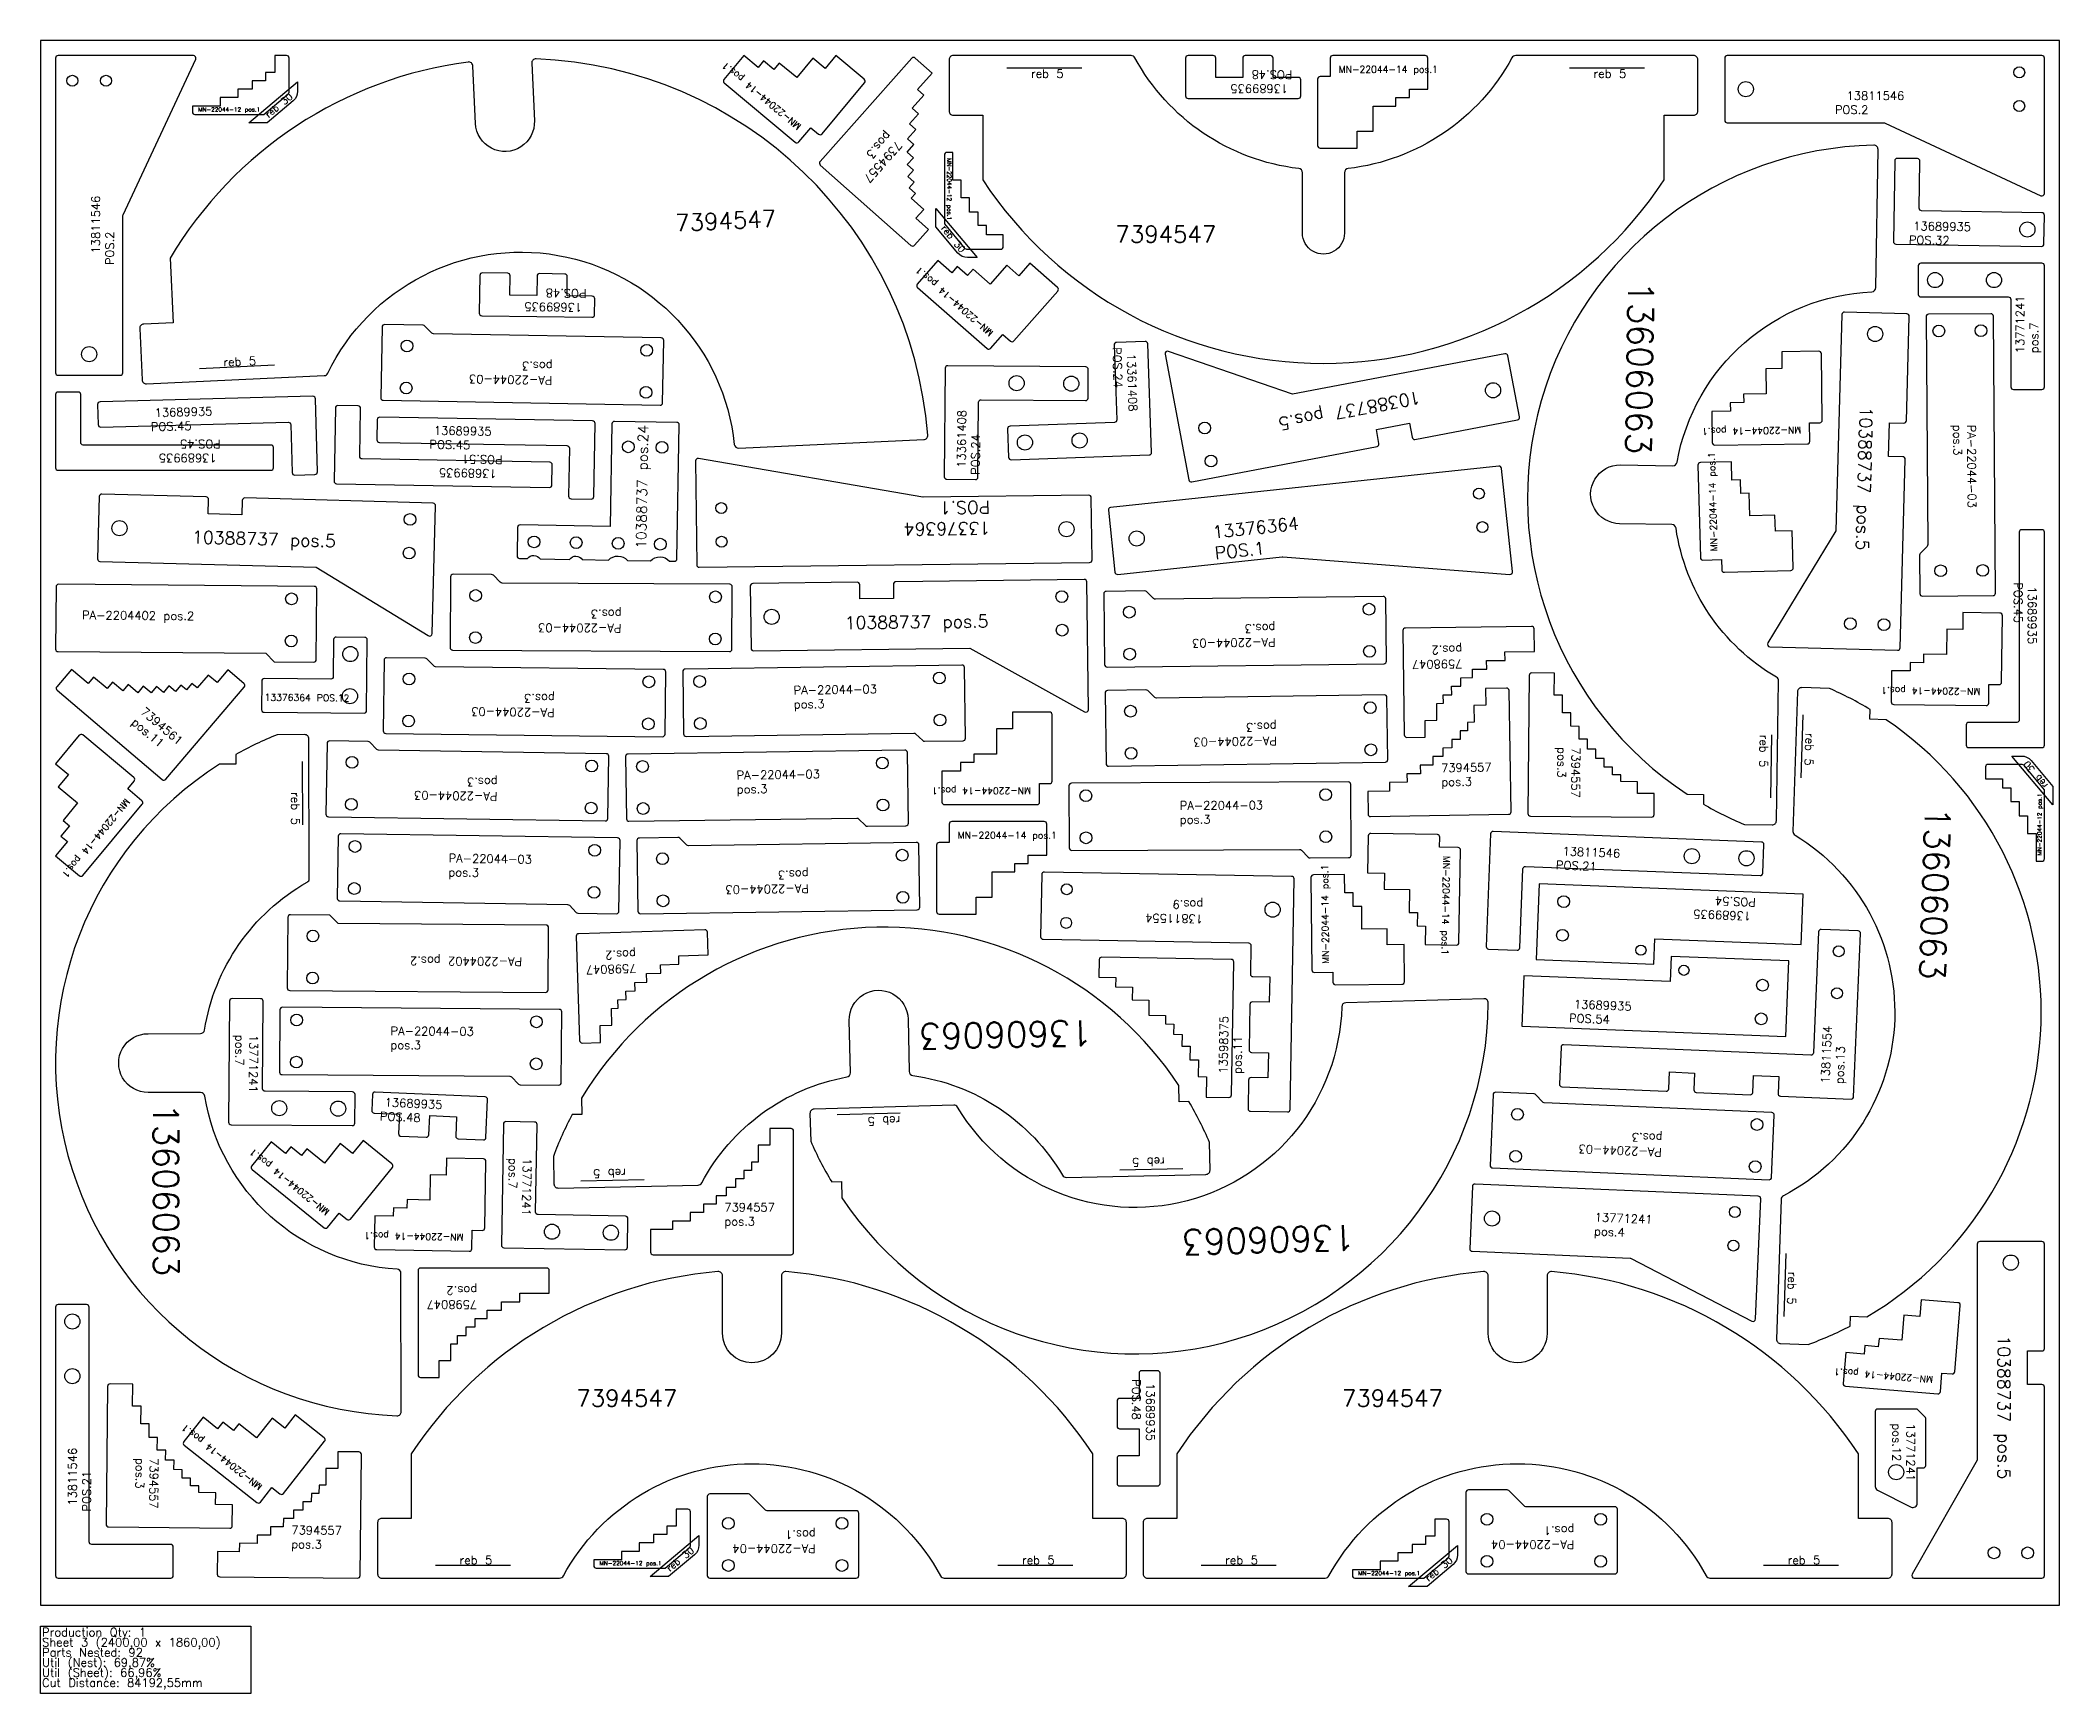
# Model space of a CAD drawing. Header units: millimetres. Extents: x 5040 to 7440, y -105 to 1860.
import ezdxf

# ---------------------------------------------------------------- set-up
doc = ezdxf.new("R2010")
doc.units = ezdxf.units.MM
for name, color, linetype in [('10388737v0', 7, 'Continuous'), ('13361408v0', 7, 'Continuous'), ('13376364v01', 7, 'Continuous'), ('13598375', 7, 'Continuous'), ('13606063', 7, 'Continuous'), ('13689935v0', 7, 'Continuous'), ('13771241v02', 7, 'Continuous'), ('13811546v0', 7, 'Continuous'), ('13811554v0', 7, 'Continuous'), ('7394547', 7, 'Continuous'), ('7394557', 7, 'Continuous'), ('7394561', 7, 'Continuous'), ('Des.7598047', 7, 'Continuous'), ('MN-22044-12', 7, 'Continuous'), ('MN-22044-14', 7, 'Continuous'), ('PA-22044-02', 7, 'Continuous'), ('PA-22044-03', 7, 'Continuous'), ('PA-22044-04', 7, 'Continuous'), ('reb 5', 7, 'Continuous'), ('Rebaixo', 7, 'Continuous'), ('sheet', 24, 'Continuous'), ('Stats', 7, 'Continuous'), ('Texto', 7, 'Continuous')]:
    doc.layers.add(name, color=color, linetype=linetype)
doc.styles.get("Standard").update_dxf_attribs({"font": 'txt.shx'})

msp = doc.modelspace()

# ---------------------------------------------------------------- texts
at = {"layer": 'reb 5', "color": 1, "char_height": 10, "width": 43.496}
for insert, attachment_point in [((6217.4, 1815.5), 7), ((6886, 1815.5), 7), ((5538.2, 58.8), 1), ((6206.7, 58.8), 1), ((6448.2, 58.8), 1), ((7116.7, 58.8), 1)]:
    msp.add_mtext('reb 5', dxfattribs=dict(at, insert=insert, attachment_point=attachment_point))
at = {"layer": 'reb 5', "color": 1, "insert": (5257.2, 1482.5), "char_height": 10, "width": 43.496, "attachment_point": 1, "rotation": 2.6562}
msp.add_mtext('reb 5', dxfattribs=at)
at = {"layer": 'Rebaixo', "color": 1}
for rotation, p in [(268.1482, (7138.2, 1037)), (181.2097, (6376.4, 532.3)), (181.2097, (5735.8, 518.7)), (268.1482, (7117.5, 396.6))]:
    msp.add_text('reb 5', height=10, rotation=rotation, dxfattribs=at).set_placement(p)
at = {"layer": 'Rebaixo', "color": 2, "char_height": 8, "attachment_point": 1}
for insert, rotation in [((5306.2, 1773.8), 39.0702), ((6116.2, 1641.4), 309.0702), ((7420.2, 969.9), 129.0702), ((5783.2, 45.9), 39.0702), ((6684.9, 34.1), 39.0702)]:
    msp.add_mtext_dynamic_manual_height_columns('reb 30', width=38.813, gutter_width=12.5, heights=[0], dxfattribs=dict(at, insert=insert, rotation=rotation))
at = {"layer": 'Rebaixo', "color": 1, "char_height": 10, "width": 75}
for s, insert, attachment_point, rotation in [('{\\W5.748681; }reb 5', (7083.7, 1034.9), 7, 269.0788), ('reb 5', (5338.1, 927.6), 9, 270.1293), ('{\\W5.748681; }reb 5', (6062.3, 571.3), 1, 181.6777)]:
    msp.add_mtext(s, dxfattribs=dict(at, insert=insert, attachment_point=attachment_point, rotation=rotation))
at = {"layer": 'Stats', "color": 60}
for s, p in [('Sheet 3 (2400,00 x 1860,00)', (5042, -49)), ('Production Qty: 1', (5042, -37)), ('Parts Nested: 92', (5042, -61)), ('Util (Nest): 69,87%', (5042, -73)), ('Cut Distance: 84192,55mm', (5042, -97)), ('Util (Sheet): 66,96%', (5042, -85))]:
    msp.add_text(s, height=10, dxfattribs=at).set_placement(p)
at = {"layer": 'Texto', "color": 1}
for s, insert, char_height, width, attachment_point, rotation in [('MN-22044-14 pos.1', (5939.8, 1753), 8, 145.597, 1, 140.1944), ('{\\W0.510485; }13689935 POS.48', (6528.1, 1797.5), 10, 116.787, 1, 180), ('7394557 pos.3', (6065.2, 1734.7), 10, 64.665, 1, 228.4256), ('{\\W1.561422; }13811546 POS.2', (5100.8, 1592.9), 10, 117.053, 1, 90), ('7394547', (5794.1, 1652.8), 20, 410.71, 1, 2.6562), ('{\\W0.526302; }13689935 POS.32', (7261.2, 1644.5), 10, 116.787, 1, 359.0788), ('MN-22044-14 pos.1', (6168, 1507.6), 8, 145.597, 1, 138.6944), ('{\\W0.510485; }13689935 POS.48', (5688.8, 1537.5), 10, 116.787, 1, 179.2037), ('13606063', (6927.5, 1573.8), 30, 165.768, 7, 269.0788), ('13771241\\Ppos.7', (7387.9, 1488.2), 10, 98.541, 1, 90), ('{\\W0.947716; }13361408 POS.24', (6341.1, 1496.2), 10, 120.119, 1, 272), ('PA-22044-03\\Ppos.3', (5648.4, 1450.7), 10, 106.433, 1, 178.9537), ('10388737 pos.5', (6681.3, 1428.5), 15, 206.32, 1, 190.7673), ('{\\W0.503455; }13689935 POS.45', (5170.7, 1422.3), 10, 116.787, 1, 1.5), ('{\\W0.947716; }13361408 POS.24', (6129.6, 1343.7), 10, 120.119, 1, 89.5), ('10388737 pos.5', (7217.7, 1424.4), 15, 206.32, 1, 268.4258), ('{\\W0.503455; }13689935 POS.45', (5502.8, 1401.5), 10, 116.787, 1, 359), ('10388737 pos.24', (5747.9, 1256), 12, 206.32, 1, 89), ('MN-22044-14 pos.1', (7132.9, 1392.7), 8, 145.597, 1, 180.7542), ('PA-22044-03\\Ppos.3', (7340.2, 1403.3), 10, 106.433, 1, 270.4404), ('{\\W0.503455; }13689935 POS.45', (5254.4, 1358.6), 10, 116.787, 1, 180), ('{\\W0.761803; }13689935 POS.51', (5589, 1339.9), 10, 116.787, 1, 178.9957), ('MN-22044-14 pos.1', (7025.2, 1252.6), 8, 145.597, 1, 91.5), ('13376364 POS.1', (6169.3, 1272.7), 15, 165.283, 1, 180.691), ('10388737 pos.5', (5220.6, 1277.2), 15, 206.32, 1, 358.404), ('13376364 POS.1', (6432.4, 1282.8), 15, 165.283, 1, 6.0761), ('{\\W0.503455; }13689935 POS.45', (7412.4, 1215.9), 10, 116.787, 1, 270), ('PA-2204402 pos.2', (5089.6, 1182), 10, 193.814, 1, 359.5401), ('PA-22044-03\\Ppos.3', (5730.6, 1156.3), 10, 106.433, 1, 179.6813), ('10388737 pos.5', (5995.9, 1175.2), 15, 206.32, 1, 0.691), ('PA-22044-03\\Ppos.3', (6508.1, 1139.6), 10, 106.433, 1, 180.691), ('7598047 pos.2', (6730.2, 1114), 10, 63.59, 1, 180.752), ('13376364 POS.12', (5306.6, 1083.2), 8, 165.283, 1, 359.484), ('PA-22044-03\\Ppos.3', (5651.1, 1056), 10, 106.433, 1, 179.3177), ('PA-22044-03\\Ppos.3', (5935.2, 1092.6), 10, 106.433, 1, 0.8282), ('MN-22044-14 pos.1', (7345.8, 1081.9), 8, 145.597, 1, 179.3338), ('7394561 pos.11', (5164.7, 1068.3), 10, 64.665, 1, 319.6253), ('PA-22044-03\\Ppos.3', (6509.7, 1022.3), 10, 106.433, 1, 180.8261), ('7394557 pos.3', (6870.1, 1019.8), 10, 64.665, 1, 269.4783), ('PA-22044-03\\Ppos.3', (5583.1, 956.3), 10, 106.433, 1, 179.1122), ('PA-22044-03\\Ppos.3', (5867.4, 991.6), 10, 106.433, 1, 0.8304), ('7394557 pos.3', (6704.8, 1000.2), 10, 64.665, 1, 0.9422), ('MN-22044-14 pos.1', (6217.5, 963.9), 8, 145.597, 1, 180), ('MN-22044-14 pos.1', (5147, 954.5), 8, 145.597, 1, 230.1944), ('PA-22044-03\\Ppos.3', (6394.2, 955.6), 10, 106.433, 1, 0.25), ('13606063', (7310.2, 948.4), 30, 165.768, 1, 268.1482), ('MN-22044-14 pos.1', (6130.3, 919.2), 8, 145.597, 1, 359.9996), ('PA-22044-03\\Ppos.3', (5525.3, 893.1), 10, 106.433, 1, 359.1122), ('MN-22044-14 pos.1', (6715.5, 890.7), 8, 145.597, 1, 269), ('{\\W0.796044; }13811546 POS.21', (6842.3, 901.6), 10, 117.053, 1, 357.737), ('PA-22044-03\\Ppos.3', (5953.4, 846.9), 10, 106.433, 1, 180.8305), ('MN-22044-14 pos.1', (6563.5, 762.4), 8, 145.597, 1, 90.5), ('13811554\\Ppos.9', (6421.7, 810.7), 10, 96.538, 1, 178.9948), ('{\\W0.518393; }13689935 POS.54', (7078.1, 813.8), 10, 116.787, 1, 177.737), ('PA-2204402 pos.2', (5612.5, 759.9), 10, 193.814, 1, 179.5713), ('7598047 pos.2', (5748.5, 752), 10, 63.59, 1, 181.8276), ('13598375 pos.11', (6440.8, 632), 10, 107.486, 1, 88.9948), ('{\\W0.518393; }13689935 POS.54', (6857.8, 719.7), 10, 116.787, 1, 357.7374), ('13771241\\Ppos.7', (5298.6, 677.8), 10, 98.541, 1, 269.5716), ('PA-22044-03\\Ppos.3', (5456.2, 687.7), 10, 106.433, 1, 359.5713), ('13606063', (6290, 695.4), 30, 165.768, 7, 181.2097), ('13811554\\Ppos.13', (7156.3, 620.5), 10, 96.538, 1, 87.5576), ('{\\W0.510485; }13689935 POS.48', (5444.5, 603.1), 10, 116.787, 1, 357.5), ('13606063', (5174.5, 390.9), 30, 165.768, 9, 270.1293), ('PA-22044-03\\Ppos.3', (6967, 533.3), 10, 106.433, 1, 177.5576), ('MN-22044-14 pos.1', (5379.3, 462.8), 8, 145.597, 1, 141.0178), ('13771241\\Ppos.7', (5623.7, 531.3), 10, 98.541, 1, 269.0038), ('7394557 pos.3', (5853, 478), 10, 64.665, 1, 360), ('13771241\\Ppos.4', (6887.7, 466.4), 10, 98.541, 1, 357.5592), ('MN-22044-14 pos.1', (5542.8, 433.3), 8, 145.597, 1, 179.0038), ('13606063', (6603.2, 422.3), 30, 165.768, 1, 181.6777), ('7598047 pos.2', (5559.1, 352.4), 10, 63.59, 1, 180), ('10388737 pos.5', (7381.4, 320.6), 15, 206.32, 1, 270), ('{\\W0.510485; }13689935 POS.48', (6364.3, 268.9), 10, 116.787, 1, 270), ('MN-22044-14 pos.1', (7289.1, 264.1), 8, 145.597, 1, 175.25), ('MN-22044-14 pos.1', (5299.4, 136.2), 8, 145.597, 1, 141.6944), ('13771241\\Ppos.12', (7268.1, 216.2), 10, 98.541, 1, 270), ('{\\W0.796044; }13811546 POS.21', (5073.2, 111.4), 10, 117.053, 1, 90), ('7394557 pos.3', (5180.2, 174.8), 10, 64.665, 1, 269.3623), ('PA-22044-04 pos.1', (6863.3, 67.1), 10, 73.985, 1, 180), ('7394557 pos.3', (5338.4, 94.4), 10, 64.665, 1, 359.4432), ('PA-22044-04 pos.1', (5961.6, 62.2), 10, 73.985, 1, 180)]:
    msp.add_mtext(s, dxfattribs=dict(at, insert=insert, char_height=char_height, width=width, attachment_point=attachment_point, rotation=rotation))
at = {"layer": 'Texto', "color": 1, "attachment_point": 1}
for s, insert, char_height, width in [('MN-22044-14 pos.1', (6583.2, 1829.6), 8, 145.597), ('{\\W1.561422; }13811546 POS.2', (7172.9, 1799.2), 10, 117.053), ('7394547', (6317.7, 1639.6), 20, 410.71), ('7394547', (5677, 256.2), 20, 410.71), ('7394547', (6587, 256.2), 20, 410.71)]:
    msp.add_mtext(s, dxfattribs=dict(at, insert=insert, char_height=char_height, width=width))
at = {"layer": 'Texto', "color": 2, "char_height": 5, "width": 87.413, "attachment_point": 1}
for insert in [(5227.6, 1780.4), (5704.6, 52.5), (6606.3, 40.7)]:
    msp.add_mtext('MN-22044-12 pos.1', dxfattribs=dict(at, insert=insert))
for insert, rotation in [((6122.9, 1720), 270), ((7413.6, 891.3), 90)]:
    msp.add_mtext('MN-22044-12 pos.1', dxfattribs=dict(at, insert=insert, rotation=rotation))

# ---------------------------------------------------------------- linework, layer by layer
at = {"layer": '10388737v0', "color": 1}
for points in [[(7257.9, 1408), (7261.3, 1531.9, 0.414214), (7258.4, 1535), (7184.4, 1537, 0.414214), (7181.3, 1534.1), (7174.2, 1277.2), (7093.1, 1143.9, 0.575867), (7095.6, 1139.3), (7247.4, 1135.2, 0.414214), (7250.5, 1138.1), (7256.6, 1362, 0.414214), (7253.7, 1365.1), (7236.7, 1365.5), (7237.8, 1405.5), (7254.8, 1405.1, 0.414214)], [(6673.8, 1385.8), (6795.7, 1409, 0.414214), (6798.1, 1412.5), (6784.2, 1485.2, 0.414214), (6780.7, 1487.5), (6528.2, 1439.5), (6380.7, 1490.3, 0.575867), (6376.7, 1486.9), (6405.1, 1337.7, 0.414214), (6408.6, 1335.4), (6628.7, 1377.2, 0.414214), (6631, 1380.7), (6627.9, 1397.4), (6667.2, 1404.9), (6670.3, 1388.2, 0.414214)], [(5737.7, 1241.9), (5765.3, 1241.4, -0.447214), (5787.6, 1241), (5793.5, 1240.9, 0.414214), (5796.5, 1243.9), (5799.3, 1402.9, 0.414214), (5796.3, 1405.9), (5722.4, 1407.2, 0.414214), (5719.3, 1404.3), (5717.2, 1282.3), (5610.2, 1284.2, 0.414214), (5607.1, 1281.2), (5606.5, 1247.2, 0.414214), (5609.5, 1244.2), (5619, 1244, -0.534522), (5634, 1243.7), (5669, 1243.1, -0.534522), (5684, 1242.9), (5715.3, 1242.3, -0.447214)], [(5237, 1317.3), (5113.1, 1320.8, 0.414214), (5110, 1317.9), (5107.9, 1243.9, 0.414214), (5110.8, 1240.8), (5367.7, 1233.7), (5501, 1152.5, 0.575867), (5505.6, 1155), (5509.8, 1306.7, 0.414214), (5506.9, 1309.8), (5283, 1316.1, 0.414214), (5279.9, 1313.1), (5279.5, 1296.1), (5239.5, 1297.3), (5239.9, 1314.3, 0.414214)], [(6010.7, 1216), (5886.7, 1214.5, 0.414214), (5883.8, 1211.5), (5884.7, 1137.5, 0.414214), (5887.7, 1134.5), (6144.7, 1137.6), (6281.1, 1061.8, 0.575867), (6285.6, 1064.5), (6283.8, 1216.3, 0.414214), (6280.7, 1219.3), (6056.7, 1216.6, 0.414214), (6053.8, 1213.5), (6054, 1196.5), (6014, 1196.1), (6013.8, 1213.1, 0.414214)], [(7422, 305.3), (7422, 429.3, 0.414214), (7419, 432.3), (7345, 432.3, 0.414214), (7342, 429.3), (7342, 172.3), (7264.6, 36.8, 0.575867), (7267.2, 32.3), (7419, 32.3, 0.414214), (7422, 35.3), (7422, 259.3, 0.414214), (7419, 262.3), (7402, 262.3), (7402, 302.3), (7419, 302.3, 0.414214)]]:
    msp.add_lwpolyline(points, format="xyb", close=True, dxfattribs=at)
for centre, radius in [((7220.7, 1511), 9), ((6766.6, 1444.1), 9), ((6423.9, 1399.3), 7), ((5738.8, 1376.9), 7), ((5778.8, 1376.2), 7), ((6431.4, 1360), 7), ((5479.4, 1290.6), 7), ((5134, 1280.2), 9), ((5478.3, 1250.6), 7), ((5626.8, 1263.9), 7), ((5676.8, 1263), 7), ((5726.8, 1262.1), 7), ((5776.8, 1261.2), 7), ((6254, 1198.9), 7), ((5909.2, 1174.8), 9), ((6254.4, 1159), 7), ((7191.2, 1166.7), 7), ((7231.2, 1165.6), 7), ((7382, 407.3), 9), ((7362, 62.3), 7), ((7402, 62.3), 7)]:
    msp.add_circle(centre, radius, dxfattribs=at)
at = {"layer": '13361408v0', "color": 1}
for points in [[(6353.1, 1502.2), (6319.1, 1501, 0.414214), (6316.2, 1497.9), (6319.3, 1408.9, -0.414214), (6316.5, 1405.8), (6192.5, 1401.5, 0.414214), (6189.6, 1398.4), (6190.8, 1364.4, 0.414214), (6193.9, 1361.5), (6357.8, 1367.2, 0.414214), (6360.7, 1370.3), (6356.2, 1499.3, 0.414214)], [(6117.3, 1338.3), (6151.3, 1338, 0.414214), (6154.4, 1340.9), (6155.1, 1429.9, -0.414214), (6158.2, 1432.9), (6282.2, 1431.8, 0.414214), (6285.2, 1434.8), (6285.5, 1468.8, 0.414214), (6282.5, 1471.8), (6118.5, 1473.3, 0.414214), (6115.5, 1470.3), (6114.4, 1341.3, 0.414214)]]:
    msp.add_lwpolyline(points, format="xyb", close=True, dxfattribs=at)
for centre in [(6200.3, 1452.5), (6265.3, 1452), (6275.2, 1384.4), (6210.2, 1382.1)]:
    msp.add_circle(centre, 9, dxfattribs=at)
at = {"layer": '13376364v01', "color": 1}
for points in [[(6289.1, 1316.4, 0.414214), (6286.1, 1319.3), (6089.4, 1317, -0.04581), (6088.8, 1317), (5822.1, 1363.1, 0.468921), (5818.6, 1360.1), (5820.1, 1236.7, 0.414214), (5823.1, 1233.8), (6287.1, 1239.4, 0.414214), (6290, 1242.4)], [(6317.2, 1228, 0.414214), (6320.5, 1225.3), (6516.1, 1246.2, -0.04581), (6516.7, 1246.2), (6786.6, 1225.3, 0.468921), (6789.8, 1228.6), (6776.7, 1351.3, 0.414214), (6773.4, 1354), (6312, 1304.9, 0.414214), (6309.4, 1301.6)], [(5303.1, 1098.5), (5302.8, 1064.5, 0.414214), (5305.8, 1061.5), (5424.7, 1060.4, 0.414214), (5427.8, 1063.4), (5428.5, 1147.4, 0.414214), (5425.6, 1150.4), (5391.6, 1150.7, 0.414214), (5388.5, 1147.8), (5388.1, 1103.8, -0.414214), (5385.1, 1100.8), (5306.1, 1101.5, 0.414214)]]:
    msp.add_lwpolyline(points, format="xyb", close=True, dxfattribs=at)
for centre, radius in [((6749.8, 1321.3), 6.5), ((5849.3, 1304.1), 6.5), ((6259.6, 1279), 9), ((6343.1, 1268), 9), ((6754, 1281.5), 6.5), ((5849.7, 1264.1), 6.5), ((5408.4, 1130.6), 9), ((5407.9, 1080.6), 9)]:
    msp.add_circle(centre, radius, dxfattribs=at)
at = {"layer": '13598375', "color": 1}
msp.add_lwpolyline([(6458.5, 764.6, 0.414214), (6455.5, 767.6), (6301.5, 770.3, 0.414214), (6298.5, 767.4), (6298.1, 746.4), (6318.1, 746), (6317.9, 735), (6337.9, 734.7), (6337.6, 719.7), (6357.6, 719.3), (6357.3, 701.3), (6377.3, 701), (6377.1, 691), (6387.1, 690.8), (6386.9, 678.8), (6396.9, 678.6), (6396.7, 664.6), (6406.7, 664.5), (6406.4, 648.5), (6416.4, 648.3), (6416.1, 628.3), (6426.1, 628.1), (6425.6, 604.1), (6452.6, 603.7, 0.414214), (6455.7, 606.6)], format="xyb", close=True, dxfattribs=at)
at = {"layer": '13606063', "color": 1}
for points in [[(7103.4, 932.4), (7106, 1098.6, 0.271023), (7103.6, 1103, -0.228511), (6984.1, 1280.2, 0.368077), (6979.2, 1284.5), (6917, 1285.5, -1.000004), (6918.1, 1355.4), (6980.3, 1354.4, 0.368077), (6985.3, 1358.6, -0.351195), (7216.8, 1561.2, 0.396806), (7221.6, 1566.1), (7224.2, 1730.3, 0.424842), (7219.1, 1735.4, 0.737439), (6997.4, 964.1), (7016.9, 963.8), (7016.7, 952.2, 0.032425), (7065.4, 928), (7098.3, 927.5, 0.414214)], [(7191.1, 331.9), (7191.5, 343.5), (7211, 342.8, 0.550863), (7233.9, 1052.5), (7214.5, 1053.1), (7214.8, 1064.7, 0.032425), (7166.5, 1089.7), (7133.6, 1090.7, 0.414214), (7128.5, 1085.9), (7123.1, 919.8, 0.271023), (7125.5, 915.3, -0.585018), (7111.7, 486.7, 0.271023), (7109, 482.4), (7103.6, 316.3, 0.414214), (7108.4, 311.1), (7141.3, 310.1, 0.032425)], [(5359.2, 1029.8, 0.414214), (5354.2, 1034.8), (5321.3, 1034.7, 0.032425), (5272.2, 1011.2), (5272.3, 999.6), (5252.8, 999.6, 0.737439), (5463.8, 225.3, 0.424842), (5469, 230.3), (5468.6, 394.5, 0.396806), (5463.9, 399.5, -0.351195), (5235.3, 605.3, 0.368077), (5230.4, 609.5), (5168.1, 609.4, -1.000003), (5168, 679.4), (5230.2, 679.5, 0.368077), (5235.1, 683.7, -0.228511), (5357, 859.3, 0.271023), (5359.6, 863.6)], [(6072.7, 634.5, 0.368077), (6077, 629.7, -0.228511), (6254.8, 511.1, 0.271023), (6259.2, 508.6), (6425.4, 512.1, 0.414214), (6430.2, 517.2), (6429.6, 550.1, 0.032425), (6405.1, 598.7), (6393.5, 598.5), (6393.1, 617.9, 0.550863), (5683.3, 602.9), (5683.7, 583.5), (5672.1, 583.2, 0.032425), (5649.7, 533.6), (5650.4, 500.8, 0.414214), (5655.5, 495.9), (5821.7, 499.4, 0.271023), (5826, 502, -0.228511), (5998.6, 628, 0.368077), (6002.7, 633), (6001.4, 695.2, -1), (6071.4, 696.7)], [(6125.7, 594.5), (5959.5, 589.6, 0.414214), (5954.7, 584.5), (5955.6, 551.6, 0.032425), (5980.5, 503.2), (5992.1, 503.5), (5992.6, 484.1, 0.737439), (6760.9, 715.9, 0.424842), (6755.8, 721), (6591.6, 716.2, 0.396806), (6586.8, 711.3, -0.748305), (6130.1, 592, 0.271023)]]:
    msp.add_lwpolyline(points, format="xyb", close=True, dxfattribs=at)
at = {"layer": '13689935v0', "color": 1}
for points in [[(6469.1, 1816), (6437.1, 1816), (6437.1, 1839, 0.414214), (6434.1, 1842), (6404.1, 1842, 0.414214), (6401.1, 1839), (6401.1, 1794, 0.414214), (6404.1, 1791), (6535.1, 1791, 0.414214), (6538.1, 1794), (6538.1, 1813, 0.414214), (6535.1, 1816), (6505.1, 1816), (6505.1, 1839, 0.414214), (6502.1, 1842), (6472.1, 1842, 0.414214), (6469.1, 1839)], [(7418.4, 1615.1, 0.414214), (7421.4, 1618), (7422, 1652, 0.414214), (7419, 1655.1), (7276, 1657.4, -0.414214), (7273.1, 1660.4), (7274, 1716.4, 0.414214), (7271, 1719.5), (7247, 1719.8, 0.414214), (7244, 1716.9), (7242.5, 1620.9, 0.414214), (7245.4, 1617.9)], [(5630, 1556.8), (5598, 1557.2), (5598.3, 1580.2, 0.414214), (5595.4, 1583.3), (5565.4, 1583.7, 0.414214), (5562.3, 1580.7), (5561.7, 1535.8, 0.414214), (5564.6, 1532.7), (5695.6, 1530.9, 0.414214), (5698.7, 1533.8), (5698.9, 1552.8, 0.414214), (5696, 1555.9), (5666, 1556.3), (5666.3, 1579.3, 0.414214), (5663.3, 1582.3), (5633.4, 1582.8, 0.414214), (5630.3, 1579.8)], [(5058, 1439), (5058, 1352, 0.414214), (5061, 1349), (5314, 1349, 0.414214), (5317, 1352), (5317, 1376, 0.414214), (5314, 1379), (5091, 1379, -0.414214), (5088, 1382), (5088, 1439, 0.414214), (5085, 1442), (5061, 1442, 0.414214)], [(5369.2, 1347.1), (5366.9, 1434, 0.414214), (5363.9, 1437), (5110.9, 1430.3, 0.414214), (5108, 1427.3), (5108.7, 1403.3, 0.414214), (5111.7, 1400.3), (5334.7, 1406.2, -0.414214), (5337.7, 1403.3), (5339.2, 1346.3, 0.414214), (5342.3, 1343.4), (5366.3, 1344, 0.414214)], [(5390.6, 1423.1), (5389.1, 1336.1, 0.414214), (5392, 1333), (5645, 1328.6, 0.414214), (5648, 1331.5), (5648.4, 1355.5, 0.414214), (5645.5, 1358.6), (5422.5, 1362.5, -0.414214), (5419.6, 1365.6), (5420.6, 1422.5, 0.414214), (5417.6, 1425.6), (5393.6, 1426, 0.414214)], [(5697.8, 1317.7), (5699.3, 1404.7, 0.414214), (5696.4, 1407.7), (5443.4, 1412.1, 0.414214), (5440.3, 1409.2), (5439.9, 1385.2, 0.414214), (5442.9, 1382.2), (5665.8, 1378.3, -0.414214), (5668.8, 1375.2), (5667.8, 1318.2, 0.414214), (5670.7, 1315.2), (5694.7, 1314.7, 0.414214)], [(7332, 1019.4), (7419, 1019.4, 0.414214), (7422, 1022.4), (7422, 1275.4, 0.414214), (7419, 1278.4), (7395, 1278.4, 0.414214), (7392, 1275.4), (7392, 1052.4, -0.414214), (7389, 1049.4), (7332, 1049.4, 0.414214), (7329, 1046.4), (7329, 1022.4, 0.414214)], [(5502.7, 582.1), (5534.6, 580.7), (5533.6, 557.7, 0.414214), (5536.5, 554.6), (5566.5, 553.2, 0.414214), (5569.6, 556.1), (5571.6, 601.1, 0.414214), (5568.7, 604.2), (5437.8, 609.9, 0.414214), (5434.7, 607), (5433.9, 588.1, 0.414214), (5436.7, 584.9), (5466.7, 583.6), (5465.7, 560.6, 0.414214), (5468.6, 557.5), (5498.5, 556.2, 0.414214), (5501.7, 559.1)], [(6345.8, 209.8), (6345.8, 177.8), (6322.8, 177.8, 0.414214), (6319.8, 174.8), (6319.8, 144.8, 0.414214), (6322.8, 141.8), (6367.8, 141.8, 0.414214), (6370.8, 144.8), (6370.8, 275.8, 0.414214), (6367.8, 278.8), (6348.8, 278.8, 0.414214), (6345.8, 275.8), (6345.8, 245.8), (6322.8, 245.8, 0.414214), (6319.8, 242.8), (6319.8, 212.8, 0.414214), (6322.8, 209.8)]]:
    msp.add_lwpolyline(points, format="xyb", close=True, dxfattribs=at)
for points in [[(7132.8, 785.2), (7135.2, 845.2), (6821.5, 857.6), (6817.9, 767.7), (6957.8, 762.1), (6959, 792.1)], [(6803.1, 748.2), (6800.7, 688.3), (7114.5, 675.9), (7118.1, 765.8), (6978.2, 771.3), (6977, 741.3)]]:
    msp.add_lwpolyline(points, close=True, dxfattribs=at)
for centre, radius in [((7401.7, 1635.3), 9), ((6850.6, 836.4), 7), ((6849.1, 796.4), 7), ((6942.4, 778.7), 6), ((6993.5, 754.7), 6), ((7086.9, 737), 7), ((7085.3, 697), 7)]:
    msp.add_circle(centre, radius, dxfattribs=at)
at = {"layer": '13771241v02', "color": 1}
for points in [[(7422, 1592.1, 0.414214), (7419, 1595.1), (7275, 1595.1, 0.414214), (7272, 1592.1), (7272, 1558.1, 0.414214), (7275, 1555.1), (7379, 1555.1, -0.414214), (7382, 1552.1), (7382, 1448.1, 0.414214), (7385, 1445.1), (7419, 1445.1, 0.414214), (7422, 1448.1)], [(5263.7, 574.2, 0.414214), (5266.7, 571.2), (5410.7, 570.1, 0.414214), (5413.7, 573.1), (5414, 607.1, 0.414214), (5411, 610.1), (5307, 610.9, -0.414214), (5304, 613.9), (5304.8, 717.9, 0.414214), (5301.8, 721), (5267.8, 721.2, 0.414214), (5264.8, 718.2)], [(5587.9, 428.1, 0.414214), (5590.8, 425), (5734.8, 422.5, 0.414214), (5737.8, 425.5), (5738.4, 459.5, 0.414214), (5735.5, 462.5), (5631.5, 464.3, -0.414214), (5628.5, 467.4), (5630.4, 571.3, 0.414214), (5627.4, 574.4), (5593.4, 575, 0.414214), (5590.4, 572)], [(7084.7, 483.1, 0.414214), (7081.9, 486.3), (6745.2, 500.6, 0.414214), (6742, 497.7), (6738.9, 423.8, 0.414214), (6741.8, 420.7), (6929.4, 412.7, -0.109518), (6930.7, 412.3), (7074.3, 337.8, 0.548619), (7078.6, 340.3)], [(7269.5, 233.2), (7223.8, 233.2, 0.414214), (7220.8, 230.2), (7220.8, 141.3, 0.284079), (7223.5, 136.8), (7263.5, 116.8, 0.557537), (7270.8, 121.3), (7270.8, 163.2), (7277.8, 163.2, 0.414214), (7280.8, 166.2), (7280.8, 222, 0.198912), (7279.9, 224.1), (7271.6, 232.3, 0.198912)]]:
    msp.add_lwpolyline(points, format="xyb", close=True, dxfattribs=at)
for centre, radius in [((7292, 1575.1), 9), ((7362, 1575.1), 9), ((5323.9, 590.8), 9), ((5393.9, 590.3), 9), ((6765.4, 459.7), 9), ((7054, 467.4), 6.5), ((5648.1, 444), 9), ((5718.1, 442.8), 9), ((7052.3, 427.5), 6.5), ((7245.8, 158.2), 9)]:
    msp.add_circle(centre, radius, dxfattribs=at)
at = {"layer": '13811546v0', "color": 1}
for points in [[(5135, 1462, 0.414214), (5138, 1465), (5138, 1651.3, -0.109518), (5138.3, 1652.6), (5224.6, 1837.7, 0.548619), (5221.9, 1842), (5061, 1842, 0.414214), (5058, 1839), (5058, 1465, 0.414214), (5061, 1462)], [(7042, 1765, 0.414214), (7045, 1762), (7231.3, 1762, -0.109518), (7232.6, 1761.7), (7417.7, 1675.4, 0.548619), (7422, 1678.1), (7422, 1839, 0.414214), (7419, 1842), (7045, 1842, 0.414214), (7042, 1839)], [(6761.3, 779.9), (6795.3, 778.6, 0.414214), (6798.4, 781.4), (6802.1, 875.4, -0.414214), (6805.3, 878.2), (7084, 867.2, 0.414214), (7087.2, 870.1), (7088.5, 904.1, 0.414214), (7085.6, 907.2), (6766.9, 919.8, 0.414214), (6763.7, 916.9), (6758.5, 783, 0.414214)], [(5198, 35.3), (5198, 69.3, 0.414214), (5195, 72.3), (5101, 72.3, -0.414214), (5098, 75.3), (5098, 354.3, 0.414214), (5095, 357.3), (5061, 357.3, 0.414214), (5058, 354.3), (5058, 35.3, 0.414214), (5061, 32.3), (5195, 32.3, 0.414214)]]:
    msp.add_lwpolyline(points, format="xyb", close=True, dxfattribs=at)
for centre, radius in [((7392, 1822), 6.5), ((5078, 1812), 6.5), ((5118, 1812), 6.5), ((7067, 1802), 9), ((7392, 1782), 6.5), ((5098, 1487), 9), ((7002.9, 890.4), 9), ((7067.8, 887.9), 9), ((5078, 337.3), 9), ((5078, 272.3), 9)]:
    msp.add_circle(centre, radius, dxfattribs=at)
at = {"layer": '13811554v0', "color": 1}
for points in [[(6475.4, 590.2, 0.414214), (6478.3, 587.2), (6522.3, 586.4, 0.414214), (6525.4, 589.4), (6530.2, 863.3, 0.414214), (6527.2, 866.4), (6233.3, 871.5, 0.414214), (6230.2, 868.6), (6228.9, 794.6, 0.414214), (6231.9, 791.6), (6475.9, 787.3, -0.414214), (6478.8, 784.2), (6478.2, 750.2, 0.414214), (6481.2, 747.2), (6501.1, 746.8), (6500.6, 716.8), (6480.6, 717.2, 0.414214), (6477.6, 714.2), (6476.6, 660.2, 0.414214), (6479.6, 657.2), (6499.6, 656.8), (6499, 626.8), (6479, 627.2, 0.414214), (6476, 624.2)], [(7006.2, 632.6), (7005.4, 612.6, 0.414214), (7008.2, 609.5), (7072.2, 606.8, 0.414214), (7075.3, 609.6), (7076.2, 629.6), (7106.1, 628.4), (7105.3, 608.4, 0.414214), (7108.1, 605.2), (7192.1, 601.7, 0.414214), (7195.2, 604.5), (7203.5, 798.4, 0.414214), (7200.6, 801.5), (7156.6, 803.4, 0.414214), (7153.5, 800.5), (7147.4, 656.6, -0.414214), (7144.2, 653.8), (6850.5, 666.3, 0.414214), (6847.4, 663.4), (6845.5, 619.5, 0.414214), (6848.4, 616.3), (6972.3, 611, 0.414214), (6975.4, 613.9), (6976.2, 633.9)]]:
    msp.add_lwpolyline(points, format="xyb", close=True, dxfattribs=at)
for centre, radius in [((6259.9, 851.1), 6.5), ((6259.2, 811.1), 6.5), ((6504.6, 826.8), 9), ((7177.5, 777.4), 6.5), ((7175.4, 727.5), 6.5)]:
    msp.add_circle(centre, radius, dxfattribs=at)
at = {"layer": '7394547', "color": 1}
for points in [[(5548.4, 1834.3, 0.230138), (5194.2, 1601.1), (5197.8, 1524.4), (5162.8, 1522.7, 0.414214), (5158.1, 1517.5), (5160.9, 1456.6, 0.414214), (5166.1, 1451.8), (5377.4, 1461.6, 0.275049), (5381.6, 1464.4, -0.754978), (5864.8, 1379.8, 0.397406), (5870, 1375.4), (6089.9, 1385.6, 0.423398), (6094.7, 1390.9, 0.381008), (5629.1, 1838, 0.438866), (5624, 1832.8), (5627.1, 1764.5, -1.000004), (5557.2, 1761.3), (5554, 1829.5, 0.438866)], [(6540, 1631), (6540, 1702.7, 0.380734), (6535.6, 1707.7, -0.244188), (6340.9, 1839.4, 0.275049), (6336.5, 1842), (6125, 1842, 0.414214), (6120, 1837), (6120, 1776, 0.414214), (6125, 1771), (6160, 1771), (6160, 1694.2, 0.538683), (6970, 1694.2), (6970, 1771), (7005, 1771, 0.414214), (7010, 1776), (7010, 1837, 0.414214), (7005, 1842), (6793.5, 1842, 0.275049), (6789.1, 1839.4, -0.244188), (6594.4, 1707.7, 0.380734), (6590, 1702.7), (6590, 1631, -1.000003)], [(5920.8, 323.3, -0.999995), (5850.8, 323.3), (5850.8, 391.6, 0.438866), (5845.3, 396.6, 0.230138), (5480.8, 180.1), (5480.8, 103.3), (5445.8, 103.3, 0.414214), (5440.8, 98.3), (5440.8, 37.3, 0.414214), (5445.8, 32.3), (5657.2, 32.3, 0.275049), (5661.6, 34.9, -0.595119), (6109.9, 34.9, 0.275049), (6114.3, 32.3), (6325.8, 32.3, 0.414214), (6330.8, 37.3), (6330.8, 98.3, 0.414214), (6325.8, 103.3), (6290.8, 103.3), (6290.8, 180.1, 0.230138), (5926.2, 396.6, 0.438866), (5920.8, 391.6)], [(6830.8, 323.3, -1.000003), (6760.8, 323.3), (6760.8, 391.6, 0.438866), (6755.3, 396.6, 0.230138), (6390.8, 180.1), (6390.8, 103.3), (6355.8, 103.3, 0.414214), (6350.8, 98.3), (6350.8, 37.3, 0.414214), (6355.8, 32.3), (6567.2, 32.3, 0.275049), (6571.6, 34.9, -0.595119), (7019.9, 34.9, 0.275049), (7024.3, 32.3), (7235.8, 32.3, 0.414214), (7240.8, 37.3), (7240.8, 98.3, 0.414214), (7235.8, 103.3), (7200.8, 103.3), (7200.8, 180.1, 0.230138), (6836.2, 396.6, 0.438866), (6830.8, 391.6)]]:
    msp.add_lwpolyline(points, format="xyb", close=True, dxfattribs=at)
at = {"layer": '7394557', "color": 1}
for points in [[(6100, 1821.1), (6079.8, 1839, 0.414214), (6075.6, 1838.8), (5966.7, 1716.1, 0.414214), (5967, 1711.8), (6074.7, 1616.3, 0.414214), (6078.9, 1616.5), (6095.5, 1635.2), (6080.6, 1648.5), (6089.9, 1659), (6074.9, 1672.3), (6080.2, 1678.2), (6072.7, 1684.9), (6078.7, 1691.6), (6071.2, 1698.2), (6077.9, 1705.7), (6070.4, 1712.4), (6077.7, 1720.6), (6070.2, 1727.2), (6078.2, 1736.2), (6070.7, 1742.8), (6080.6, 1754.1), (6073.1, 1760.7), (6083.8, 1772.7), (6076.3, 1779.3), (6090.2, 1795), (6082.7, 1801.6)], [(6839.5, 1107.8), (6812.5, 1108.1, 0.414214), (6809.5, 1105.1), (6808, 941.1, 0.414214), (6811, 938.1), (6955, 936.8, 0.414214), (6958, 939.8), (6958.2, 964.8), (6938.2, 964.9), (6938.4, 978.9), (6918.4, 979.1), (6918.4, 987.1), (6908.4, 987.2), (6908.5, 996.2), (6898.5, 996.3), (6898.6, 1006.3), (6888.6, 1006.4), (6888.7, 1017.4), (6878.7, 1017.5), (6878.8, 1029.5), (6868.8, 1029.6), (6869, 1044.6), (6859, 1044.7), (6859.1, 1060.7), (6849.1, 1060.7), (6849.3, 1081.7), (6839.3, 1081.8)], [(6617.6, 967.4), (6618, 940.4, 0.414214), (6621.1, 937.4), (6785.1, 940.1, 0.414214), (6788, 943.2), (6785.6, 1087.2, 0.414214), (6782.6, 1090.1), (6757.6, 1089.7), (6757.9, 1069.7), (6743.9, 1069.5), (6744.3, 1049.5), (6736.3, 1049.3), (6736.4, 1039.3), (6727.4, 1039.2), (6727.6, 1029.2), (6717.6, 1029), (6717.8, 1019), (6706.8, 1018.9), (6706.9, 1008.9), (6694.9, 1008.7), (6695.1, 998.7), (6680.1, 998.4), (6680.2, 988.4), (6664.3, 988.2), (6664.4, 978.2), (6643.4, 977.8), (6643.6, 967.8)], [(5765.2, 446.7), (5765.2, 419.7, 0.414214), (5768.2, 416.7), (5932.2, 416.7, 0.414214), (5935.2, 419.7), (5935.2, 563.7, 0.414214), (5932.2, 566.7), (5907.2, 566.7), (5907.2, 546.7), (5893.2, 546.7), (5893.2, 526.7), (5885.2, 526.7), (5885.2, 516.7), (5876.2, 516.7), (5876.2, 506.7), (5866.2, 506.7), (5866.2, 496.7), (5855.2, 496.7), (5855.2, 486.7), (5843.2, 486.7), (5843.2, 476.7), (5828.2, 476.7), (5828.2, 466.7), (5812.2, 466.7), (5812.2, 456.7), (5791.2, 456.7), (5791.2, 446.7)], [(5149.9, 262.8), (5122.9, 263.1, 0.414214), (5119.8, 260.1), (5118, 96.2, 0.414214), (5121, 93.1), (5265, 91.5, 0.414214), (5268, 94.5), (5268.3, 119.5), (5248.3, 119.7), (5248.4, 133.7), (5228.4, 133.9), (5228.5, 141.9), (5218.5, 142), (5218.6, 151), (5208.6, 151.1), (5208.7, 161.1), (5198.7, 161.3), (5198.9, 172.3), (5188.9, 172.4), (5189, 184.4), (5179, 184.5), (5179.2, 199.5), (5169.2, 199.6), (5169.3, 215.6), (5159.3, 215.7), (5159.6, 236.7), (5149.6, 236.8)], [(5250.4, 63.9), (5250.1, 36.9, 0.414214), (5253.1, 33.9), (5417.1, 32.3, 0.414214), (5420.1, 35.3), (5421.5, 179.3, 0.414214), (5418.6, 182.3), (5393.6, 182.5), (5393.4, 162.5), (5379.4, 162.7), (5379.2, 142.7), (5371.2, 142.7), (5371.1, 132.7), (5362.1, 132.8), (5362, 122.8), (5352, 122.9), (5351.9, 112.9), (5340.9, 113), (5340.8, 103), (5328.8, 103.2), (5328.7, 93.2), (5313.7, 93.3), (5313.6, 83.3), (5297.6, 83.5), (5297.5, 73.5), (5276.5, 73.7), (5276.4, 63.7)]]:
    msp.add_lwpolyline(points, format="xyb", close=True, dxfattribs=at)
at = {"layer": '7394561', "color": 1}
msp.add_lwpolyline([(5077, 1112.4), (5059.5, 1091.8, 0.414214), (5059.9, 1087.6), (5184.8, 981.4, 0.414214), (5189, 981.7), (5282.3, 1091.4, 0.414214), (5282, 1095.7), (5262.9, 1111.8), (5250, 1096.6), (5239.3, 1105.7), (5226.3, 1090.4), (5220.2, 1095.6), (5213.8, 1088), (5206.9, 1093.8), (5200.4, 1086.2), (5192.8, 1092.7), (5186.3, 1085.1), (5178, 1092.2), (5171.5, 1084.6), (5162.3, 1092.4), (5155.9, 1084.7), (5144.4, 1094.5), (5138, 1086.8), (5125.8, 1097.2), (5119.3, 1089.6), (5103.3, 1103.2), (5096.8, 1095.6)], format="xyb", close=True, dxfattribs=at)
at = {"layer": 'Des.7598047', "color": 1}
for points in [[(6815.8, 1133.6), (6815.5, 1160.5, 0.414214), (6812.4, 1163.5), (6662.4, 1161.5, 0.414214), (6659.5, 1158.5), (6661.1, 1034.5, 0.414214), (6664.1, 1031.6), (6686.1, 1031.8), (6685.9, 1051.8), (6699.9, 1052), (6699.6, 1072), (6707.6, 1072.1), (6707.5, 1082.1), (6717.5, 1082.3), (6717.4, 1092.3), (6728.4, 1092.4), (6728.2, 1102.4), (6742.2, 1102.6), (6742.1, 1112.6), (6759.1, 1112.8), (6759, 1122.8), (6781, 1123.1), (6780.8, 1133.1)], [(5833.7, 773.1), (5832.8, 800.1, 0.414214), (5829.7, 803), (5679.8, 798.2, 0.414214), (5676.9, 795.2), (5680.9, 671.2, 0.414214), (5684, 668.3), (5705.9, 669), (5705.3, 689), (5719.3, 689.5), (5718.7, 709.4), (5726.7, 709.7), (5726.3, 719.7), (5736.3, 720), (5736, 730), (5747, 730.4), (5746.7, 740.4), (5760.7, 740.8), (5760.4, 750.8), (5777.4, 751.3), (5777, 761.3), (5799, 762), (5798.7, 772)], [(5644.9, 370.8), (5644.9, 397.8, 0.414214), (5641.9, 400.8), (5491.9, 400.8, 0.414214), (5488.9, 397.8), (5488.9, 273.8, 0.414214), (5491.9, 270.8), (5513.9, 270.8), (5513.9, 290.8), (5527.9, 290.8), (5527.9, 310.8), (5535.9, 310.8), (5535.9, 320.8), (5545.9, 320.8), (5545.9, 330.8), (5556.9, 330.8), (5556.9, 340.8), (5570.9, 340.8), (5570.9, 350.8), (5587.9, 350.8), (5587.9, 360.8), (5609.9, 360.8), (5609.9, 370.8)]]:
    msp.add_lwpolyline(points, format="xyb", close=True, dxfattribs=at)
at = {"layer": 'MN-22044-12', "color": 2}
for points in [[(5253.7, 1782), (5220.7, 1782), (5220.7, 1775, 0.414214), (5223.7, 1772), (5305.7, 1772), (5333.9, 1795.7, 0.221695), (5335.7, 1799.5), (5335.7, 1839, 0.414214), (5332.7, 1842), (5318.7, 1842), (5318.7, 1822), (5307.7, 1822), (5307.7, 1812), (5291.7, 1812), (5291.7, 1802), (5274.7, 1802), (5274.7, 1792), (5253.7, 1792)], [(6124.5, 1693.8), (6124.5, 1726.8), (6117.5, 1726.8, 0.414214), (6114.5, 1723.8), (6114.5, 1641.8), (6138.1, 1613.6, 0.221695), (6142, 1611.8), (6181.5, 1611.8, 0.414214), (6184.5, 1614.8), (6184.5, 1628.8), (6164.5, 1628.8), (6164.5, 1639.8), (6154.5, 1639.8), (6154.5, 1655.8), (6144.5, 1655.8), (6144.5, 1672.8), (6134.5, 1672.8), (6134.5, 1693.8)], [(7412, 917.4), (7412, 884.4), (7419, 884.4, 0.414214), (7422, 887.4), (7422, 969.4), (7398.3, 997.6, 0.221695), (7394.5, 999.4), (7355, 999.4, 0.414214), (7352, 996.4), (7352, 982.4), (7372, 982.4), (7372, 971.4), (7382, 971.4), (7382, 955.4), (7392, 955.4), (7392, 938.4), (7402, 938.4), (7402, 917.4)], [(5730.7, 54.1), (5697.7, 54.1), (5697.7, 47.1, 0.414214), (5700.7, 44.1), (5782.7, 44.1), (5810.9, 67.8, 0.221695), (5812.7, 71.6), (5812.7, 111.1, 0.414214), (5809.7, 114.1), (5795.7, 114.1), (5795.7, 94.1), (5784.7, 94.1), (5784.7, 84.1), (5768.7, 84.1), (5768.7, 74.1), (5751.7, 74.1), (5751.7, 64.1), (5730.7, 64.1)], [(6632.4, 42.3), (6599.4, 42.3), (6599.4, 35.3, 0.414214), (6602.4, 32.3), (6684.4, 32.3), (6712.7, 56, 0.221695), (6714.4, 59.8), (6714.4, 99.3, 0.414214), (6711.4, 102.3), (6697.4, 102.3), (6697.4, 82.3), (6686.4, 82.3), (6686.4, 72.3), (6670.4, 72.3), (6670.4, 62.3), (6653.4, 62.3), (6653.4, 52.3), (6632.4, 52.3)]]:
    msp.add_lwpolyline(points, format="xyb", close=True, dxfattribs=at)
at = {"layer": 'MN-22044-14', "color": 1}
for points in [[(5958.1, 1838.8), (5938.9, 1815.8), (5918.1, 1833), (5911.7, 1825.4), (5899.4, 1835.6), (5893, 1827.9), (5876.1, 1842), (5852.5, 1813.6, 0.414214), (5852.8, 1809.4), (5937.3, 1738.9, 0.414214), (5941.6, 1739.3), (5955.6, 1756.2), (5964.9, 1748.5, 0.414214), (5969.1, 1748.9), (6019.7, 1809.6, 0.414214), (6019.3, 1813.8), (5985.5, 1842), (5972.7, 1826.6)], [(6624.1, 1752), (6624.1, 1782), (6651.1, 1782), (6651.1, 1792), (6667.1, 1792), (6667.1, 1802), (6689.1, 1802), (6689.1, 1839, 0.414214), (6686.1, 1842), (6576.1, 1842, 0.414214), (6573.1, 1839), (6573.1, 1817), (6561.1, 1817, 0.414214), (6558.1, 1814), (6558.1, 1735, 0.414214), (6561.1, 1732), (6605.1, 1732), (6605.1, 1752)], [(6188.6, 1592.9), (6168.7, 1570.4), (6148.5, 1588.2), (6141.9, 1580.7), (6129.8, 1591.2), (6123.2, 1583.7), (6106.7, 1598.2), (6082.3, 1570.4, 0.414214), (6082.6, 1566.2), (6165.2, 1493.6, 0.414214), (6169.4, 1493.9), (6184, 1510.4), (6193, 1502.5, 0.414214), (6197.2, 1502.7), (6249.3, 1562.1, 0.414214), (6249.1, 1566.3), (6216, 1595.4), (6202.8, 1580.3)], [(7091, 1469.8), (7091.4, 1439.8), (7064.4, 1439.4), (7064.5, 1429.4), (7048.5, 1429.2), (7048.7, 1419.2), (7026.7, 1418.9), (7027.2, 1381.9, 0.414214), (7030.2, 1378.9), (7140.2, 1380.4, 0.414214), (7143.1, 1383.4), (7142.9, 1405.4), (7154.9, 1405.6, 0.414214), (7157.8, 1408.6), (7156.8, 1487.6, 0.414214), (7153.7, 1490.6), (7109.7, 1490), (7110, 1470)], [(7101.7, 1295.5), (7071.7, 1294.7), (7071, 1321.7), (7061, 1321.5), (7060.6, 1337.5), (7050.6, 1337.2), (7050, 1359.2), (7013.1, 1358.2, 0.414214), (7010.1, 1355.1), (7013, 1245.2, 0.414214), (7016.1, 1242.3), (7038.1, 1242.8), (7038.4, 1230.8, 0.414214), (7041.5, 1227.9), (7120.4, 1230, 0.414214), (7123.4, 1233.1), (7122.2, 1277.1), (7102.2, 1276.5)], [(7305.8, 1160), (7305.4, 1130), (7278.4, 1130.3), (7278.3, 1120.3), (7262.3, 1120.5), (7262.2, 1110.5), (7240.2, 1110.7), (7239.8, 1073.8, 0.414214), (7242.8, 1070.7), (7352.7, 1069.4, 0.414214), (7355.8, 1072.4), (7356, 1094.4), (7368, 1094.3, 0.414214), (7371.1, 1097.2), (7372, 1176.2, 0.414214), (7369, 1179.3), (7325, 1179.8), (7324.8, 1159.8)], [(6176.6, 1041.6), (6176.6, 1011.6), (6149.6, 1011.6), (6149.6, 1001.6), (6133.6, 1001.6), (6133.6, 991.6), (6111.6, 991.6), (6111.6, 954.6, 0.414214), (6114.6, 951.6), (6224.6, 951.6, 0.414214), (6227.6, 954.6), (6227.6, 976.6), (6239.6, 976.6, 0.414214), (6242.6, 979.6), (6242.6, 1058.6, 0.414214), (6239.6, 1061.6), (6195.6, 1061.6), (6195.6, 1041.6)], [(5061.2, 972.8), (5084.2, 953.6), (5067, 932.8), (5074.6, 926.4), (5064.4, 914.1), (5072.1, 907.7), (5058, 890.8), (5086.4, 867.1, 0.414214), (5090.6, 867.5), (5161.1, 952, 0.414214), (5160.7, 956.2), (5143.8, 970.3), (5151.5, 979.6, 0.414214), (5151.1, 983.8), (5090.4, 1034.4, 0.414214), (5086.2, 1034), (5058, 1000.2), (5073.4, 987.4)], [(6171.2, 841.5), (6171.2, 871.6), (6198.2, 871.6), (6198.2, 881.6), (6214.2, 881.6), (6214.2, 891.6), (6236.2, 891.6), (6236.2, 928.6, 0.414214), (6233.2, 931.6), (6123.2, 931.6, 0.414214), (6120.2, 928.6), (6120.2, 906.6), (6108.2, 906.6, 0.414214), (6105.2, 903.6), (6105.2, 824.6, 0.414214), (6108.2, 821.6), (6152.2, 821.6), (6152.2, 841.6)], [(6637.2, 851.1), (6667.2, 850.6), (6666.7, 823.6), (6676.7, 823.4), (6676.5, 807.4), (6686.5, 807.3), (6686.1, 785.3), (6723.1, 784.6, 0.414214), (6726.1, 787.6), (6728, 897.5, 0.414214), (6725.1, 900.6), (6703.1, 901), (6703.3, 913, 0.414214), (6700.4, 916), (6621.4, 917.4, 0.414214), (6618.3, 914.5), (6617.5, 870.5), (6637.5, 870.1)], [(6640.8, 804), (6610.7, 803.7), (6610.5, 830.7), (6600.5, 830.6), (6600.4, 846.6), (6590.4, 846.6), (6590.2, 868.6), (6553.2, 868.2, 0.414214), (6550.2, 865.2), (6551.2, 755.2, 0.414214), (6554.2, 752.2), (6576.2, 752.4), (6576.3, 740.4, 0.414214), (6579.3, 737.5), (6658.3, 738.1, 0.414214), (6661.3, 741.2), (6660.9, 785.2), (6640.9, 785)], [(5396.4, 548.8), (5377.5, 525.5), (5356.5, 542.5), (5350.2, 534.7), (5337.8, 544.8), (5331.5, 537), (5314.4, 550.9), (5291.1, 522.1, 0.414214), (5291.6, 517.9), (5377.1, 448.7, 0.414214), (5381.3, 449.1), (5395.1, 466.2), (5404.5, 458.7, 0.414214), (5408.7, 459.1), (5458.4, 520.5, 0.414214), (5457.9, 524.7), (5423.7, 552.4), (5411.1, 536.9)], [(5503.3, 511.7), (5502.8, 481.7), (5475.8, 482.1), (5475.6, 472.1), (5459.6, 472.4), (5459.4, 462.4), (5437.4, 462.8), (5436.8, 425.8, 0.414214), (5439.7, 422.8), (5549.7, 420.8, 0.414214), (5552.8, 423.8), (5553.2, 445.8), (5565.2, 445.6, 0.414214), (5568.2, 448.5), (5569.6, 527.5, 0.414214), (5566.6, 530.6), (5522.6, 531.3), (5522.3, 511.3)], [(7254.8, 344.9), (7252.3, 315), (7225.4, 317.2), (7224.5, 307.2), (7208.6, 308.6), (7207.8, 298.6), (7185.8, 300.4), (7182.8, 263.6, 0.414214), (7185.5, 260.3), (7295.1, 251.2, 0.414214), (7298.4, 254), (7300.2, 275.9), (7312.2, 274.9, 0.414214), (7315.4, 277.6), (7321.9, 356.4, 0.414214), (7319.2, 359.6), (7275.4, 363.2), (7273.7, 343.3)], [(5315.5, 222.5), (5296.9, 198.9), (5275.7, 215.7), (5269.5, 207.8), (5256.9, 217.7), (5250.7, 209.9), (5233.4, 223.5), (5210.5, 194.5, 0.414214), (5211, 190.3), (5297.3, 122.1, 0.414214), (5301.5, 122.6), (5315.2, 139.8), (5324.6, 132.4, 0.414214), (5328.8, 132.9), (5377.8, 194.9, 0.414214), (5377.3, 199.1), (5342.8, 226.4), (5330.4, 210.7)]]:
    msp.add_lwpolyline(points, format="xyb", close=True, dxfattribs=at)
at = {"layer": 'PA-22044-02', "color": 1}
for points in [[(5308, 1131.5), (5317.9, 1121.4), (5364.9, 1121, 0.414214), (5367.9, 1124), (5368.6, 1208, 0.414214), (5365.6, 1211), (5061.6, 1213.5, 0.414214), (5058.6, 1210.5), (5058, 1136.5, 0.414214), (5061, 1133.5)], [(5394, 810.3), (5384.1, 820.4), (5337.1, 820.7, 0.414214), (5334.1, 817.7), (5333.4, 733.7, 0.414214), (5336.4, 730.7), (5640.4, 728.4, 0.414214), (5643.4, 731.4), (5644, 805.4, 0.414214), (5641, 808.4)]]:
    msp.add_lwpolyline(points, format="xyb", close=True, dxfattribs=at)
for centre in [(5338.5, 1196.2), (5338.1, 1146.2), (5363.9, 795.5), (5363.5, 745.5)]:
    msp.add_circle(centre, 7, dxfattribs=at)
at = {"layer": 'PA-22044-03', "color": 1}
for points in [[(5497.1, 1520.5, 0.198912), (5495, 1521.4), (5449.2, 1522.3, 0.414214), (5446.1, 1519.3), (5444.6, 1435.3, 0.414214), (5447.6, 1432.3), (5776.5, 1426.3, 0.414214), (5779.6, 1429.2), (5780.9, 1503.2, 0.414214), (5778, 1506.3), (5507.3, 1511.2, -0.198912), (5505.1, 1512.1)], [(7274.4, 1250.3, 0.198912), (7273.5, 1248.1), (7273.9, 1202.4, 0.414214), (7276.9, 1199.4), (7360.9, 1200.1, 0.414214), (7363.8, 1203.1), (7361.3, 1532.1, 0.414214), (7358.3, 1535.1), (7284.3, 1534.5, 0.414214), (7281.3, 1531.5), (7283.4, 1260.7, -0.198912), (7282.5, 1258.6)], [(5578.4, 1224.2, 0.198912), (5576.3, 1225.1), (5530.5, 1225.4, 0.414214), (5527.5, 1222.4), (5527, 1138.4, 0.414214), (5530, 1135.4), (5859, 1133.5, 0.414214), (5862, 1136.5), (5862.4, 1210.5, 0.414214), (5859.5, 1213.5), (5588.7, 1215, -0.198912), (5586.6, 1215.9)], [(6354.8, 1204.8, 0.198912), (6352.6, 1205.7), (6306.9, 1205.1, 0.414214), (6303.9, 1202.1), (6304.9, 1118.1, 0.414214), (6308, 1115.1), (6637, 1119.1, 0.414214), (6639.9, 1122.1), (6639, 1196.1, 0.414214), (6636, 1199.1), (6365.3, 1195.8, -0.198912), (6363.1, 1196.7)], [(5499.4, 1124.8, 0.198912), (5497.3, 1125.8), (5451.5, 1126.3, 0.414214), (5448.5, 1123.3), (5447.5, 1039.3, 0.414214), (5450.5, 1036.3), (5779.4, 1032.4, 0.414214), (5782.5, 1035.4), (5783.3, 1109.3, 0.414214), (5780.4, 1112.4), (5509.6, 1115.6, -0.198912), (5507.5, 1116.5)], [(6088.7, 1027.7, 0.198912), (6090.8, 1026.9), (6136.6, 1027.5, 0.414214), (6139.5, 1030.6), (6138.3, 1114.6, 0.414214), (6135.3, 1117.5), (5806.3, 1112.8, 0.414214), (5803.4, 1109.7), (5804.4, 1035.7, 0.414214), (5807.5, 1032.8), (6078.2, 1036.7, -0.198912), (6080.3, 1035.8)], [(6356.2, 1087.1, 0.198912), (6354.1, 1088), (6308.3, 1087.3, 0.414214), (6305.4, 1084.3), (6306.6, 1000.3, 0.414214), (6309.6, 997.3), (6638.6, 1002.1, 0.414214), (6641.5, 1005.1), (6640.5, 1079.1, 0.414214), (6637.4, 1082.1), (6366.7, 1078.2, -0.198912), (6364.6, 1079)], [(5431.6, 1025.7, 0.198912), (5429.5, 1026.6), (5383.8, 1027.3, 0.414214), (5380.7, 1024.4), (5379.4, 940.4, 0.414214), (5382.4, 937.3), (5711.3, 932.2, 0.414214), (5714.4, 935.2), (5715.5, 1009.2, 0.414214), (5712.6, 1012.2), (5441.8, 1016.4, -0.198912), (5439.7, 1017.3)], [(6020.9, 926.7, 0.198912), (6023, 925.9), (6068.8, 926.5, 0.414214), (6071.7, 929.6), (6070.5, 1013.6, 0.414214), (6067.5, 1016.5), (5738.5, 1011.8, 0.414214), (5735.5, 1008.7), (5736.6, 934.7, 0.414214), (5739.6, 931.8), (6010.4, 935.7, -0.198912), (6012.5, 934.8)], [(6547, 889.2, 0.198912), (6549.2, 888.4), (6594.9, 888.6, 0.414214), (6597.9, 891.6), (6597.5, 975.6, 0.414214), (6594.5, 978.6), (6265.5, 977.1, 0.414214), (6262.5, 974.1), (6262.9, 900.1, 0.414214), (6265.9, 897.1), (6536.6, 898.3, -0.198912), (6538.8, 897.5)], [(5676.8, 823.6, 0.198912), (5678.9, 822.7), (5724.7, 822, 0.414214), (5727.7, 825), (5729, 909, 0.414214), (5726.1, 912), (5397.1, 917.1, 0.414214), (5394.1, 914.2), (5392.9, 840.2, 0.414214), (5395.9, 837.1), (5666.6, 832.9, -0.198912), (5668.7, 832)], [(5799.9, 911.8, 0.198912), (5797.8, 912.6), (5752, 911.9, 0.414214), (5749, 908.9), (5750.3, 824.9, 0.414214), (5753.3, 821.9), (6082.3, 826.7, 0.414214), (6085.2, 829.8), (6084.2, 903.7, 0.414214), (6081.1, 906.7), (5810.4, 902.8, -0.198912), (5808.2, 903.6)], [(5608.2, 619.5, 0.198912), (5610.3, 618.7), (5656.1, 618.3, 0.414214), (5659.1, 621.3), (5659.7, 705.3, 0.414214), (5656.7, 708.3), (5327.8, 710.8, 0.414214), (5324.7, 707.8), (5324.2, 633.8, 0.414214), (5327.2, 630.8), (5597.9, 628.7, -0.198912), (5600, 627.9)], [(6817.5, 606.8, 0.198912), (6815.4, 607.7), (6769.7, 609.7, 0.414214), (6766.6, 606.8), (6763, 522.9, 0.414214), (6765.9, 519.8), (7094.6, 505.7, 0.414214), (7097.7, 508.6), (7100.8, 582.5, 0.414214), (7098, 585.7), (6827.5, 597.2, -0.198912), (6825.4, 598.2)]]:
    msp.add_lwpolyline(points, format="xyb", close=True, dxfattribs=at)
for centre in [(7296.5, 1514.6), (7346.5, 1515), (5475.7, 1496.8), (5760.7, 1491.6), (5474.8, 1446.8), (5759.8, 1441.6), (7298.6, 1229.6), (7348.6, 1230), (5557.4, 1200.2), (5842.4, 1198.6), (6334.2, 1180.4), (6619.2, 1183.9), (5557.1, 1150.2), (5842.1, 1148.6), (6334.8, 1130.5), (6619.8, 1133.9), (5478.2, 1101), (5763.2, 1097.6), (5823.5, 1098), (6108.5, 1102.1), (5477.6, 1051), (6109.2, 1052.1), (6335.7, 1062.7), (6620.6, 1066.8), (5762.6, 1047.6), (5824.3, 1048), (5410.4, 1001.9), (6040.7, 1001.1), (6336.4, 1012.7), (6621.4, 1016.8), (5695.3, 997.5), (5755.7, 997), (6282.6, 962.2), (6567.6, 963.5), (5409.6, 951.9), (5694.6, 947.5), (5756.4, 947), (6041.4, 951.1), (6282.8, 912.2), (6567.8, 913.5), (5413.9, 901.9), (5698.8, 897.4), (5779.4, 887.3), (6064.3, 891.5), (5413.1, 851.9), (5698.1, 847.4), (5780.1, 837.3), (6065.1, 841.5), (5344.6, 695.6), (5629.6, 693.5), (5344.3, 645.6), (5629.3, 643.5), (6795.6, 583.5), (7080.3, 571.4), (6793.5, 533.6), (7078.2, 521.4)]:
    msp.add_circle(centre, 7, dxfattribs=at)
at = {"layer": 'PA-22044-04', "color": 1}
for points in [[(6009.7, 112.3), (5904, 112.3, -0.198912), (5901.8, 113.2), (5883.6, 131.4, 0.198912), (5881.5, 132.3), (5835.7, 132.3, 0.414214), (5832.7, 129.3), (5832.7, 35.3, 0.414214), (5835.7, 32.3), (6009.7, 32.3, 0.414214), (6012.7, 35.3), (6012.7, 109.3, 0.414214)], [(6911.4, 117.2), (6805.7, 117.2, -0.198912), (6803.6, 118.1), (6785.3, 136.3, 0.198912), (6783.2, 137.2), (6737.4, 137.2, 0.414214), (6734.4, 134.2), (6734.4, 40.2, 0.414214), (6737.4, 37.2), (6911.4, 37.2, 0.414214), (6914.4, 40.2), (6914.4, 114.2, 0.414214)]]:
    msp.add_lwpolyline(points, format="xyb", close=True, dxfattribs=at)
for centre in [(5857.7, 97.3), (5992.7, 97.3), (6759.4, 102.2), (6894.4, 102.2), (5857.7, 47.3), (5992.7, 47.3), (6759.4, 52.2), (6894.4, 52.2)]:
    msp.add_circle(centre, 7, dxfattribs=at)
at = {"layer": 'reb 5', "color": 1}
for p, q in [((6278, 1827), (6188.8, 1827)), ((6946.6, 1827), (6857.3, 1827)), ((5318.3, 1473.9), (5229.2, 1469.8)), ((5598.8, 47.3), (5509.6, 47.3)), ((6267.3, 47.3), (6178.1, 47.3)), ((6508.8, 47.3), (6419.6, 47.3)), ((7177.3, 47.3), (7088.1, 47.3))]:
    msp.add_line(p, q, dxfattribs=at)
at = {"layer": 'Rebaixo', "color": 1}
for p, q in [((7132.8, 983.5), (7135.2, 1058.5)), ((7097.4, 1034.7), (7096.2, 959.7)), ((5351.8, 927.7), (5351.6, 1002.7)), ((6061.9, 584.9), (5986.9, 582.8)), ((5757.5, 505.7), (5682.5, 504.1)), ((6323.1, 517.6), (6398, 519.2)), ((7114.5, 418.1), (7112.1, 343.2))]:
    msp.add_line(p, q, dxfattribs=at)
at = {"layer": 'Rebaixo', "color": 2}
for points in [[(5287.6, 1762), (5345.7, 1810.8), (5345.7, 1799.5, -0.221695), (5340.4, 1788), (5309.4, 1762)], [(6104.5, 1660), (6153.3, 1601.8), (6142, 1601.8, -0.221695), (6130.5, 1607.2), (6104.5, 1638.2)], [(7432, 951.3), (7383.2, 1009.4), (7394.5, 1009.4, -0.221695), (7406, 1004.1), (7432, 973.1)], [(5764.6, 34.1), (5822.7, 82.9), (5822.7, 71.6, -0.221695), (5817.4, 60.1), (5786.4, 34.1)], [(6666.3, 22.3), (6724.4, 71.1), (6724.4, 59.8, -0.221695), (6719.1, 48.3), (6688.1, 22.3)]]:
    msp.add_lwpolyline(points, format="xyb", close=True, dxfattribs=at)
at = {"layer": 'sheet', "color": 7}
msp.add_lwpolyline([(5040, 0), (7440, 0), (7440, 1860), (5040, 1860)], close=True, dxfattribs=at)
at = {"layer": 'Stats', "color": 151}
msp.add_lwpolyline([(5040, -25), (5290, -25), (5290, -105), (5040, -105), (5040, -25)], close=True, dxfattribs=at)

msp.set_redraw_order([(e.dxf.handle, doc.entitydb.next_handle()) for e in msp.query("TEXT MTEXT ATTDEF DIMENSION ARC_DIMENSION")])  # texts and dimensions are drawn at this point

doc.saveas('drawing.dxf')
